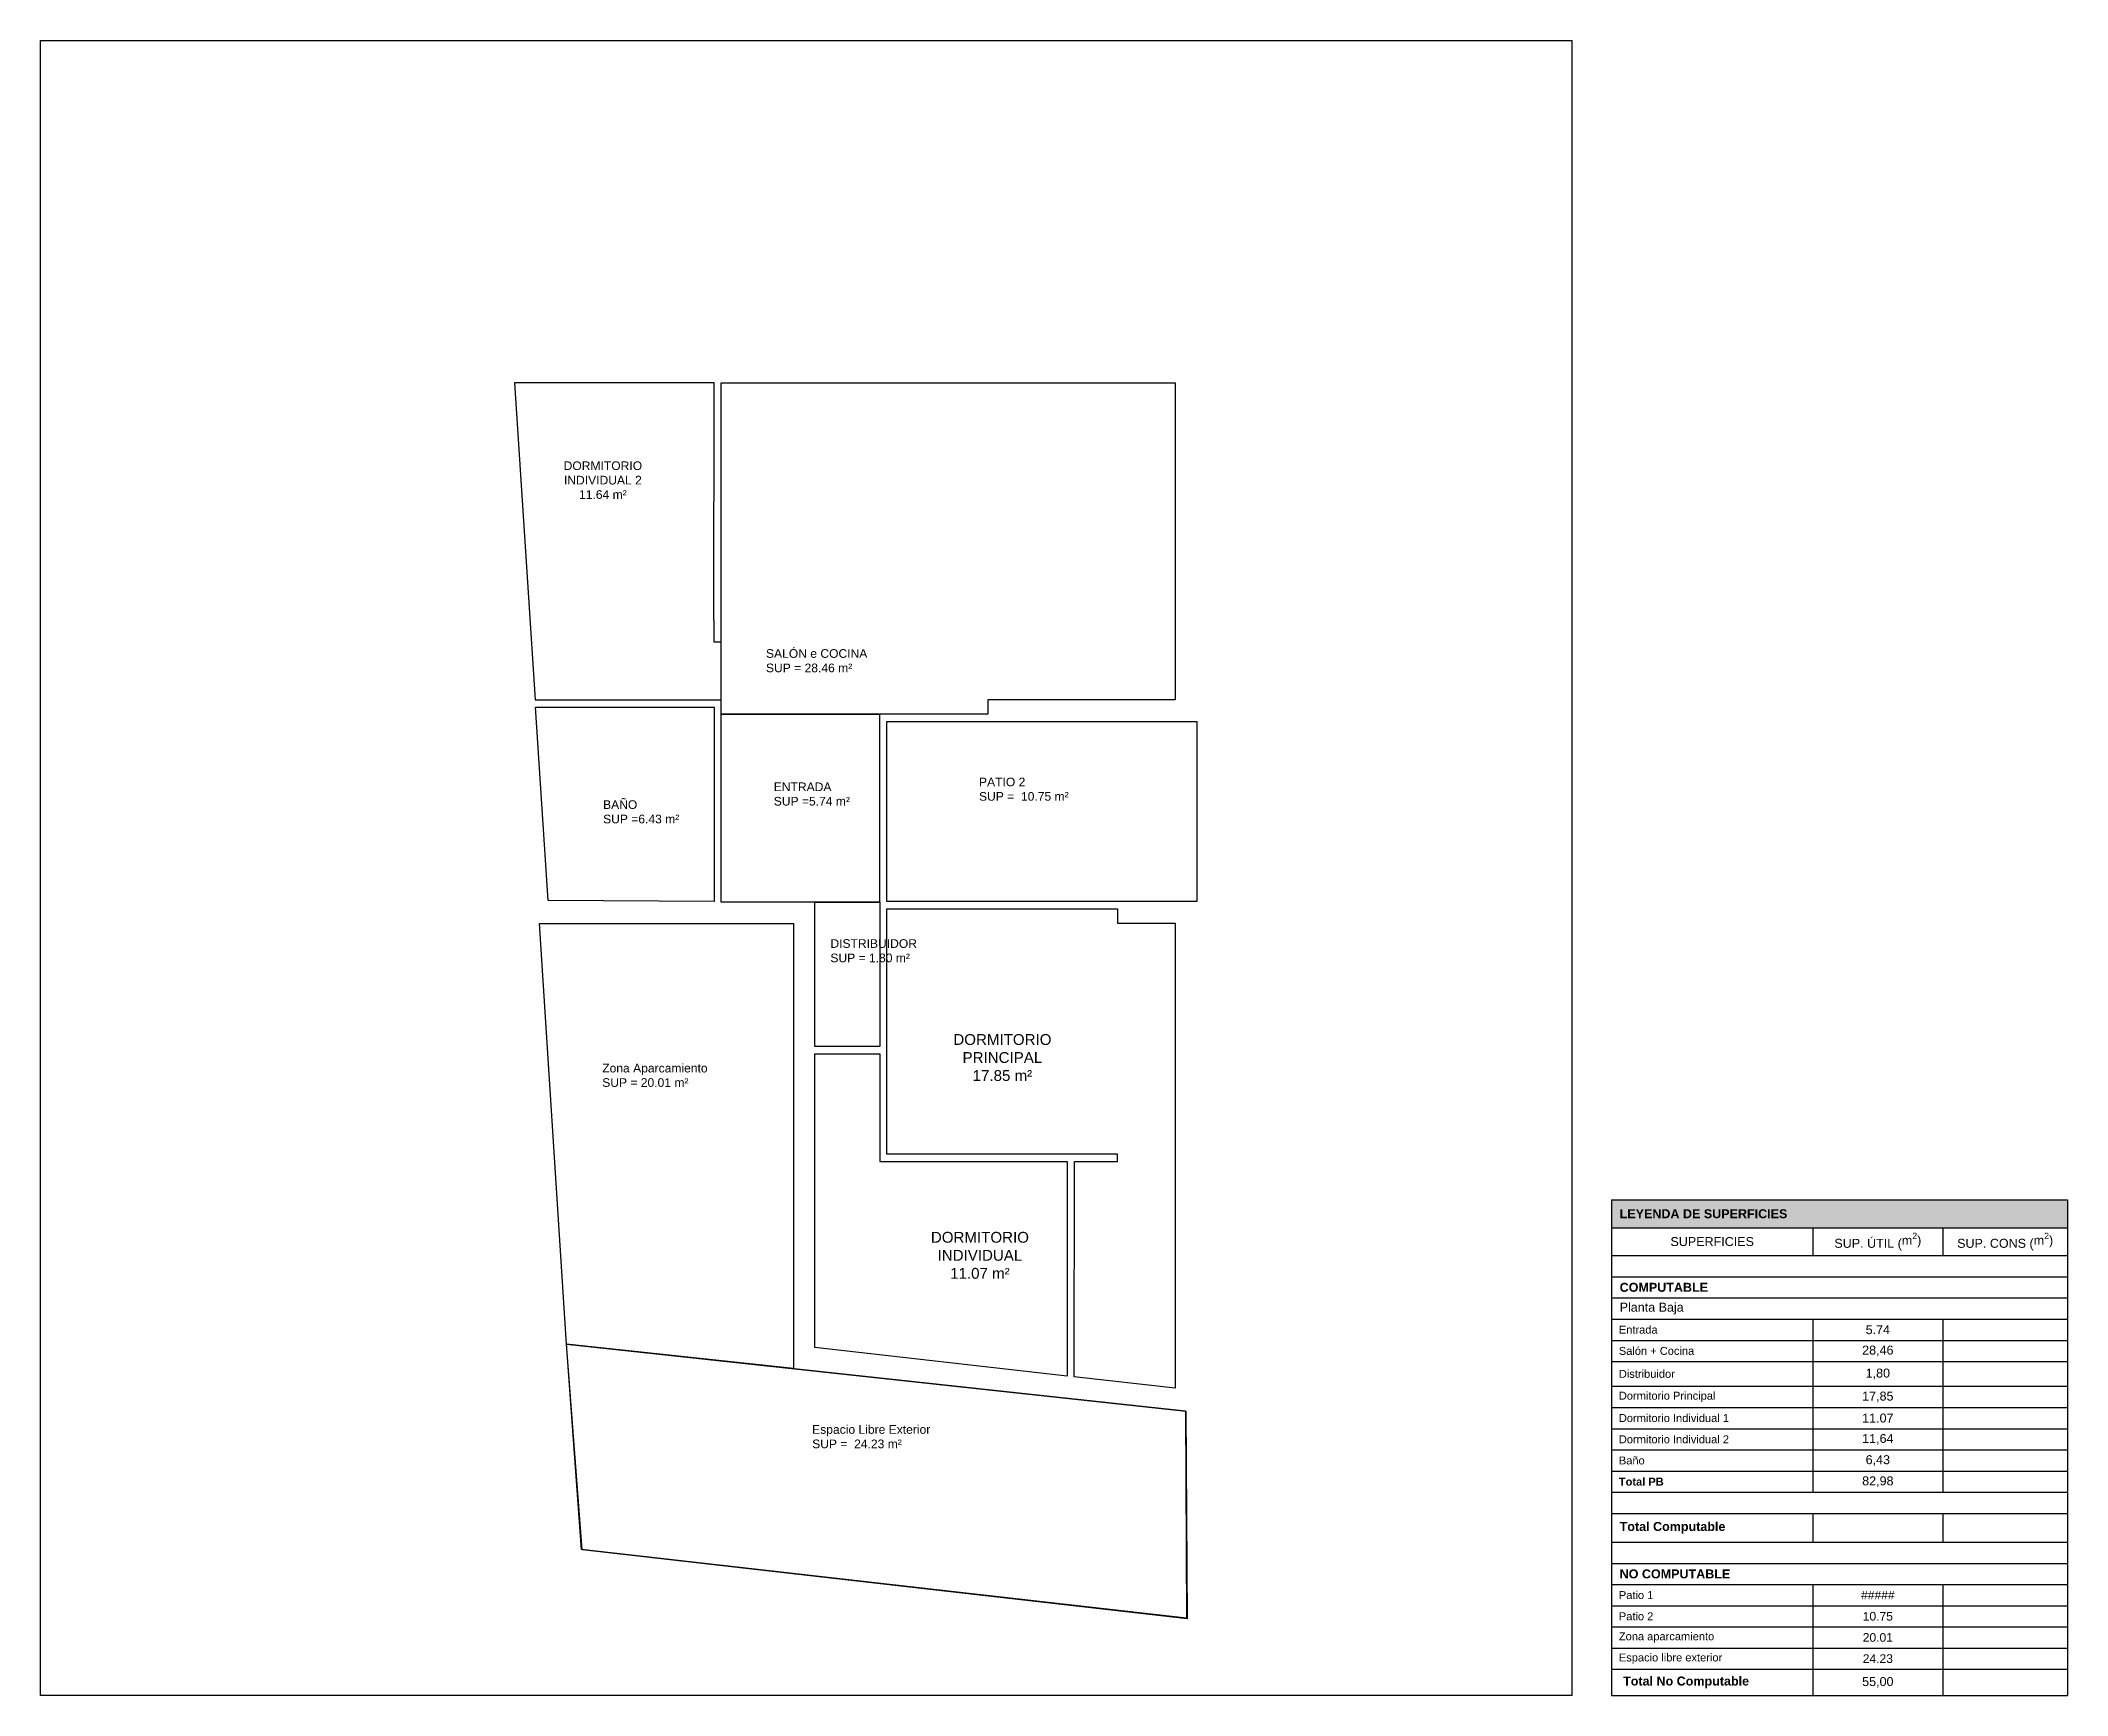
# Model space of a CAD drawing. Header units: metres. Extents: x -92 to 671, y -42 to 91.
# Drawn here: x 80.86 to 109, y 41.53 to 64.49 of the extents above; entities that cross this region are included whole.
import ezdxf

# ---------------------------------------------------------------- set-up
doc = ezdxf.new("R2010")
doc.units = ezdxf.units.M
doc.layers.add('01Sup. útiles', color=3, linetype='Continuous', true_color=0x00ff00, plot=False)
for name, color, linetype in [('01Texto', 4, 'Continuous'), ('01Texto 1', 220, 'Continuous'), ('01Texto 2 - útiles', 220, 'Continuous')]:
    doc.layers.add(name, color=color, linetype=linetype)
doc.styles.add('ARIAL', font='arial.ttf')
doc.styles.get("Standard").update_dxf_attribs({"font": 'arial.ttf'})

msp = doc.modelspace()

# ---------------------------------------------------------------- texts
at = {"layer": '01Texto 2 - útiles', "insert": (87.9, 58.654), "char_height": 0.12, "attachment_point": 1}
msp.add_mtext_dynamic_manual_height_columns('\\pxqc;DORMITORIO INDIVIDUAL 2  \\P11.64 m²', width=1.53847, gutter_width=1, heights=[0], dxfattribs=at)
at = {"layer": '01Texto 2 - útiles', "char_height": 0.12, "width": 1.93918, "attachment_point": 1}
for s, insert in [('SALÓN e COCINA \\PSUP = 28.46 m²', (90.933, 56.048)), ('ENTRADA\\PSUP =5.74 m²', (91.041, 54.198)), ('PATIO 2 \\PSUP =  10.75 m²', (93.89, 54.265)), ('BAÑO \\PSUP =6.43 m²', (88.672, 53.951)), ('Zona Aparcamiento \\PSUP = 20.01 m²', (88.66, 50.294)), ('Espacio Libre Exterior  \\PSUP =  24.23 m²', (91.574, 45.279))]:
    msp.add_mtext(s, dxfattribs=dict(at, insert=insert))
at = {"layer": '01Texto 2 - útiles', "insert": (91.827, 52.023), "char_height": 0.12, "width": 1.93918, "attachment_point": 1, "rotation": 0.0002}
msp.add_mtext('DISTRIBUIDOR\\PSUP = 1.80 m²', dxfattribs=at)
at = {"layer": '01Texto 2 - útiles', "linetype": 'ByBlock', "char_height": 0.15, "attachment_point": 1}
for s, insert in [('\\pxqc;DORMITORIO PRINCIPAL \\P17.85 m²', (93.574, 50.706)), ('\\pxqc;DORMITORIO INDIVIDUAL \\P11.07 m²', (93.262, 47.961))]:
    msp.add_mtext_dynamic_manual_height_columns(s, width=1.28074, gutter_width=1, heights=[0], dxfattribs=dict(at, insert=insert))

# ---------------------------------------------------------------- blocks, each defined once
blk = doc.blocks.new('*T470')
at = {"layer": '01Texto', "color": 0, "linetype": 'ByBlock', "lineweight": -2, "transparency": 16777216}
for p, q in [((0, 0), (6.327, 0)), ((0, 0), (0, -6.878)), ((6.327, 0), (6.327, -6.878)), ((0, -0.386), (6.327, -0.386)), ((2.793, -0.386), (2.793, -0.772)), ((4.597, -0.386), (4.597, -0.772)), ((0, -0.772), (6.327, -0.772)), ((0, -1.067), (6.327, -1.067)), ((0, -1.361), (6.327, -1.361)), ((0, -1.655), (6.327, -1.655)), ((2.793, -1.655), (2.793, -4.058)), ((4.597, -1.655), (4.597, -4.058)), ((0, -1.949), (6.327, -1.949)), ((0, -2.243), (6.327, -2.243)), ((0, -2.587), (6.327, -2.587)), ((0, -2.881), (6.327, -2.881)), ((0, -3.175), (6.327, -3.175)), ((0, -3.47), (6.327, -3.47)), ((0, -3.764), (6.327, -3.764)), ((0, -4.058), (6.327, -4.058)), ((0, -4.352), (6.327, -4.352)), ((2.793, -4.352), (2.793, -4.75)), ((4.597, -4.352), (4.597, -4.75)), ((0, -4.75), (6.327, -4.75)), ((0, -5.044), (6.327, -5.044)), ((0, -5.338), (6.327, -5.338)), ((2.793, -5.338), (2.793, -6.878)), ((4.597, -5.338), (4.597, -6.878)), ((0, -5.632), (6.327, -5.632)), ((0, -5.926), (6.327, -5.926)), ((0, -6.22), (6.327, -6.22)), ((0, -6.514), (6.327, -6.514)), ((0, -6.878), (6.327, -6.878))]:
    blk.add_line(p, q, dxfattribs=at)
at = {"layer": '01Texto', "color": 254, "true_color": 0xe8e8e8, "transparency": 16777216}
blk.add_solid([(0, 0), (0, -0.386), (6.327, 0), (6.327, -0.386)], dxfattribs=at)
at = {"layer": '01Texto', "color": 0, "transparency": 16777216, "style": 'ARIAL'}
for s, insert, char_height, width, attachment_point in [('{\\fArial|b1|i0|c0|p34;  \\C256;\\c0;LEYENDA DE SUPERFICIES}', (0.015, -0.193), 0.12443, 6.29812, 4), ('SUPERFICIES', (1.396, -0.579), 0.12443, 2.7634, 5), ('SUP. ÚTIL ({\\A1;m\\H0.7x;\\S2^ ;\\H1.42857x;)}', (3.695, -0.579), 0.12443, 1.77507, 5), ('SUP. CONS ({\\A1;m\\H0.7x;\\S2^ ;\\H1.42857x;)}', (5.462, -0.579), 0.12443, 1.70109, 5), ('{\\fArial|b1|i0|c0|p34;  COMPUTABLE}', (0.015, -1.214), 0.12443, 6.29812, 4), ('  Planta Baja', (0.015, -1.508), 0.12443, 6.29812, 4), ('  Entrada', (0.015, -1.802), 0.11, 2.7634, 4), ('5.74', (3.695, -1.802), 0.1244, 1.77507, 5), ('  Salón + Cocina ', (0.015, -2.096), 0.11, 2.7634, 4), ('28,46', (3.695, -2.096), 0.1244, 1.77507, 5), ('  Distribuidor', (0.015, -2.415), 0.11, 2.7634, 4), ('1,80', (3.695, -2.415), 0.1244, 1.77507, 5), ('  Dormitorio Principal ', (0.015, -2.734), 0.11, 2.7634, 4), ('17,85', (3.695, -2.734), 0.1244, 1.77507, 5), ('  Dormitorio Individual 1', (0.015, -3.028), 0.11, 2.7634, 4), ('11.07', (3.695, -3.028), 0.1244, 1.77507, 5), ('  Dormitorio Individual 2', (0.015, -3.323), 0.11, 2.7634, 4), ('11,64', (3.695, -3.323), 0.1244, 1.77507, 5), ('  Baño ', (0.015, -3.617), 0.11, 2.7634, 4), ('6,43', (3.695, -3.617), 0.1244, 1.77507, 5), ('{\\fArial|b1|i0|c0|p34;  Total PB  }', (0.015, -3.911), 0.11, 2.7634, 4), ('82,98', (3.695, -3.911), 0.1244, 1.77507, 5), ('{\\fArial|b1|i0|c0|p34;  Total Computable}', (0.015, -4.551), 0.12443, 2.7634, 4), ('{\\fArial|b1|i0|c0|p34;  NO COMPUTABLE}', (0.015, -5.191), 0.12443, 6.29812, 4), ('  Patio 1', (0.015, -5.485), 0.11, 2.7634, 4), ('  Patio 2', (0.015, -5.779), 0.11, 2.7634, 4), ('  Zona aparcamiento', (0.015, -6.073), 0.11, 2.7634, 4), ('  Espacio libre exterior', (0.015, -6.367), 0.11, 2.7634, 4), ('   {\\fArial|b1|i0|c0|p34;Total No Computable}', (0.015, -6.696), 0.12443, 2.7634, 4), ('55,00', (3.695, -6.696), 0.1244, 1.77507, 5)]:
    blk.add_mtext(s, dxfattribs=dict(at, insert=insert, char_height=char_height, width=width, attachment_point=attachment_point))
at = {"layer": '01Texto', "color": 0, "transparency": 16777216, "char_height": 0.12, "width": 1.77507, "attachment_point": 5}
for s, insert in [('#####', (3.695, -5.485)), ('10.75', (3.695, -5.779)), ('20.01', (3.695, -6.073)), ('24.23', (3.695, -6.367))]:
    blk.add_mtext(s, dxfattribs=dict(at, insert=insert))

# ---------------------------------------------------------------- linework, layer by layer
at = {"layer": '01Sup. útiles'}
for points in [[(90.212, 59.745), (87.441, 59.745), (87.729, 55.345), (90.313, 55.346), (90.313, 56.146), (90.212, 56.146), (90.212, 56.446), (90.211, 56.448)], [(90.313, 59.745), (96.612, 59.745), (96.613, 55.346), (94.01, 55.346), (94.01, 55.146), (92.511, 55.145), (90.313, 55.146)], [(90.212, 52.546), (87.911, 52.558), (87.734, 55.244), (90.212, 55.244)], [(90.312, 55.146), (92.51, 55.146), (92.51, 52.536), (90.312, 52.536)], [(92.61, 55.046), (96.912, 55.046), (96.912, 52.546), (92.61, 52.546)], [(91.612, 52.536), (92.511, 52.536), (92.511, 50.535), (91.612, 50.535)], [(92.61, 52.446), (95.812, 52.446), (95.812, 52.246), (96.612, 52.246), (96.612, 45.791), (95.212, 45.948), (95.215, 48.938), (95.812, 48.938), (95.812, 49.038), (92.61, 49.038)], [(91.313, 46.063), (88.163, 46.401), (87.789, 52.24), (91.313, 52.24)], [(95.112, 45.959), (91.613, 46.355), (91.613, 50.434), (92.511, 50.434), (92.511, 48.938), (95.112, 48.938)]]:
    msp.add_lwpolyline(points, close=True, dxfattribs=at)
for points in [[(88.163, 46.407), (96.754, 45.477), (96.77, 42.599), (88.374, 43.555), (88.163, 46.407)], [(88.163, 46.401), (96.762, 45.471), (96.778, 42.593), (88.382, 43.549), (88.163, 46.401)]]:
    msp.add_lwpolyline(points, dxfattribs=at)
at = {"layer": '01Texto 1'}
msp.add_lwpolyline([(80.864, 64.495), (102.12, 64.495), (102.12, 41.528), (80.864, 41.528)], close=True, dxfattribs=at)

# ---------------------------------------------------------------- block references
msp.add_blockref('*T470', (102.67, 48.405))

msp.set_redraw_order([(e.dxf.handle, doc.entitydb.next_handle()) for e in msp.query("TEXT MTEXT ATTDEF DIMENSION ARC_DIMENSION")])  # texts and dimensions are drawn at this point

doc.saveas('drawing.dxf')
